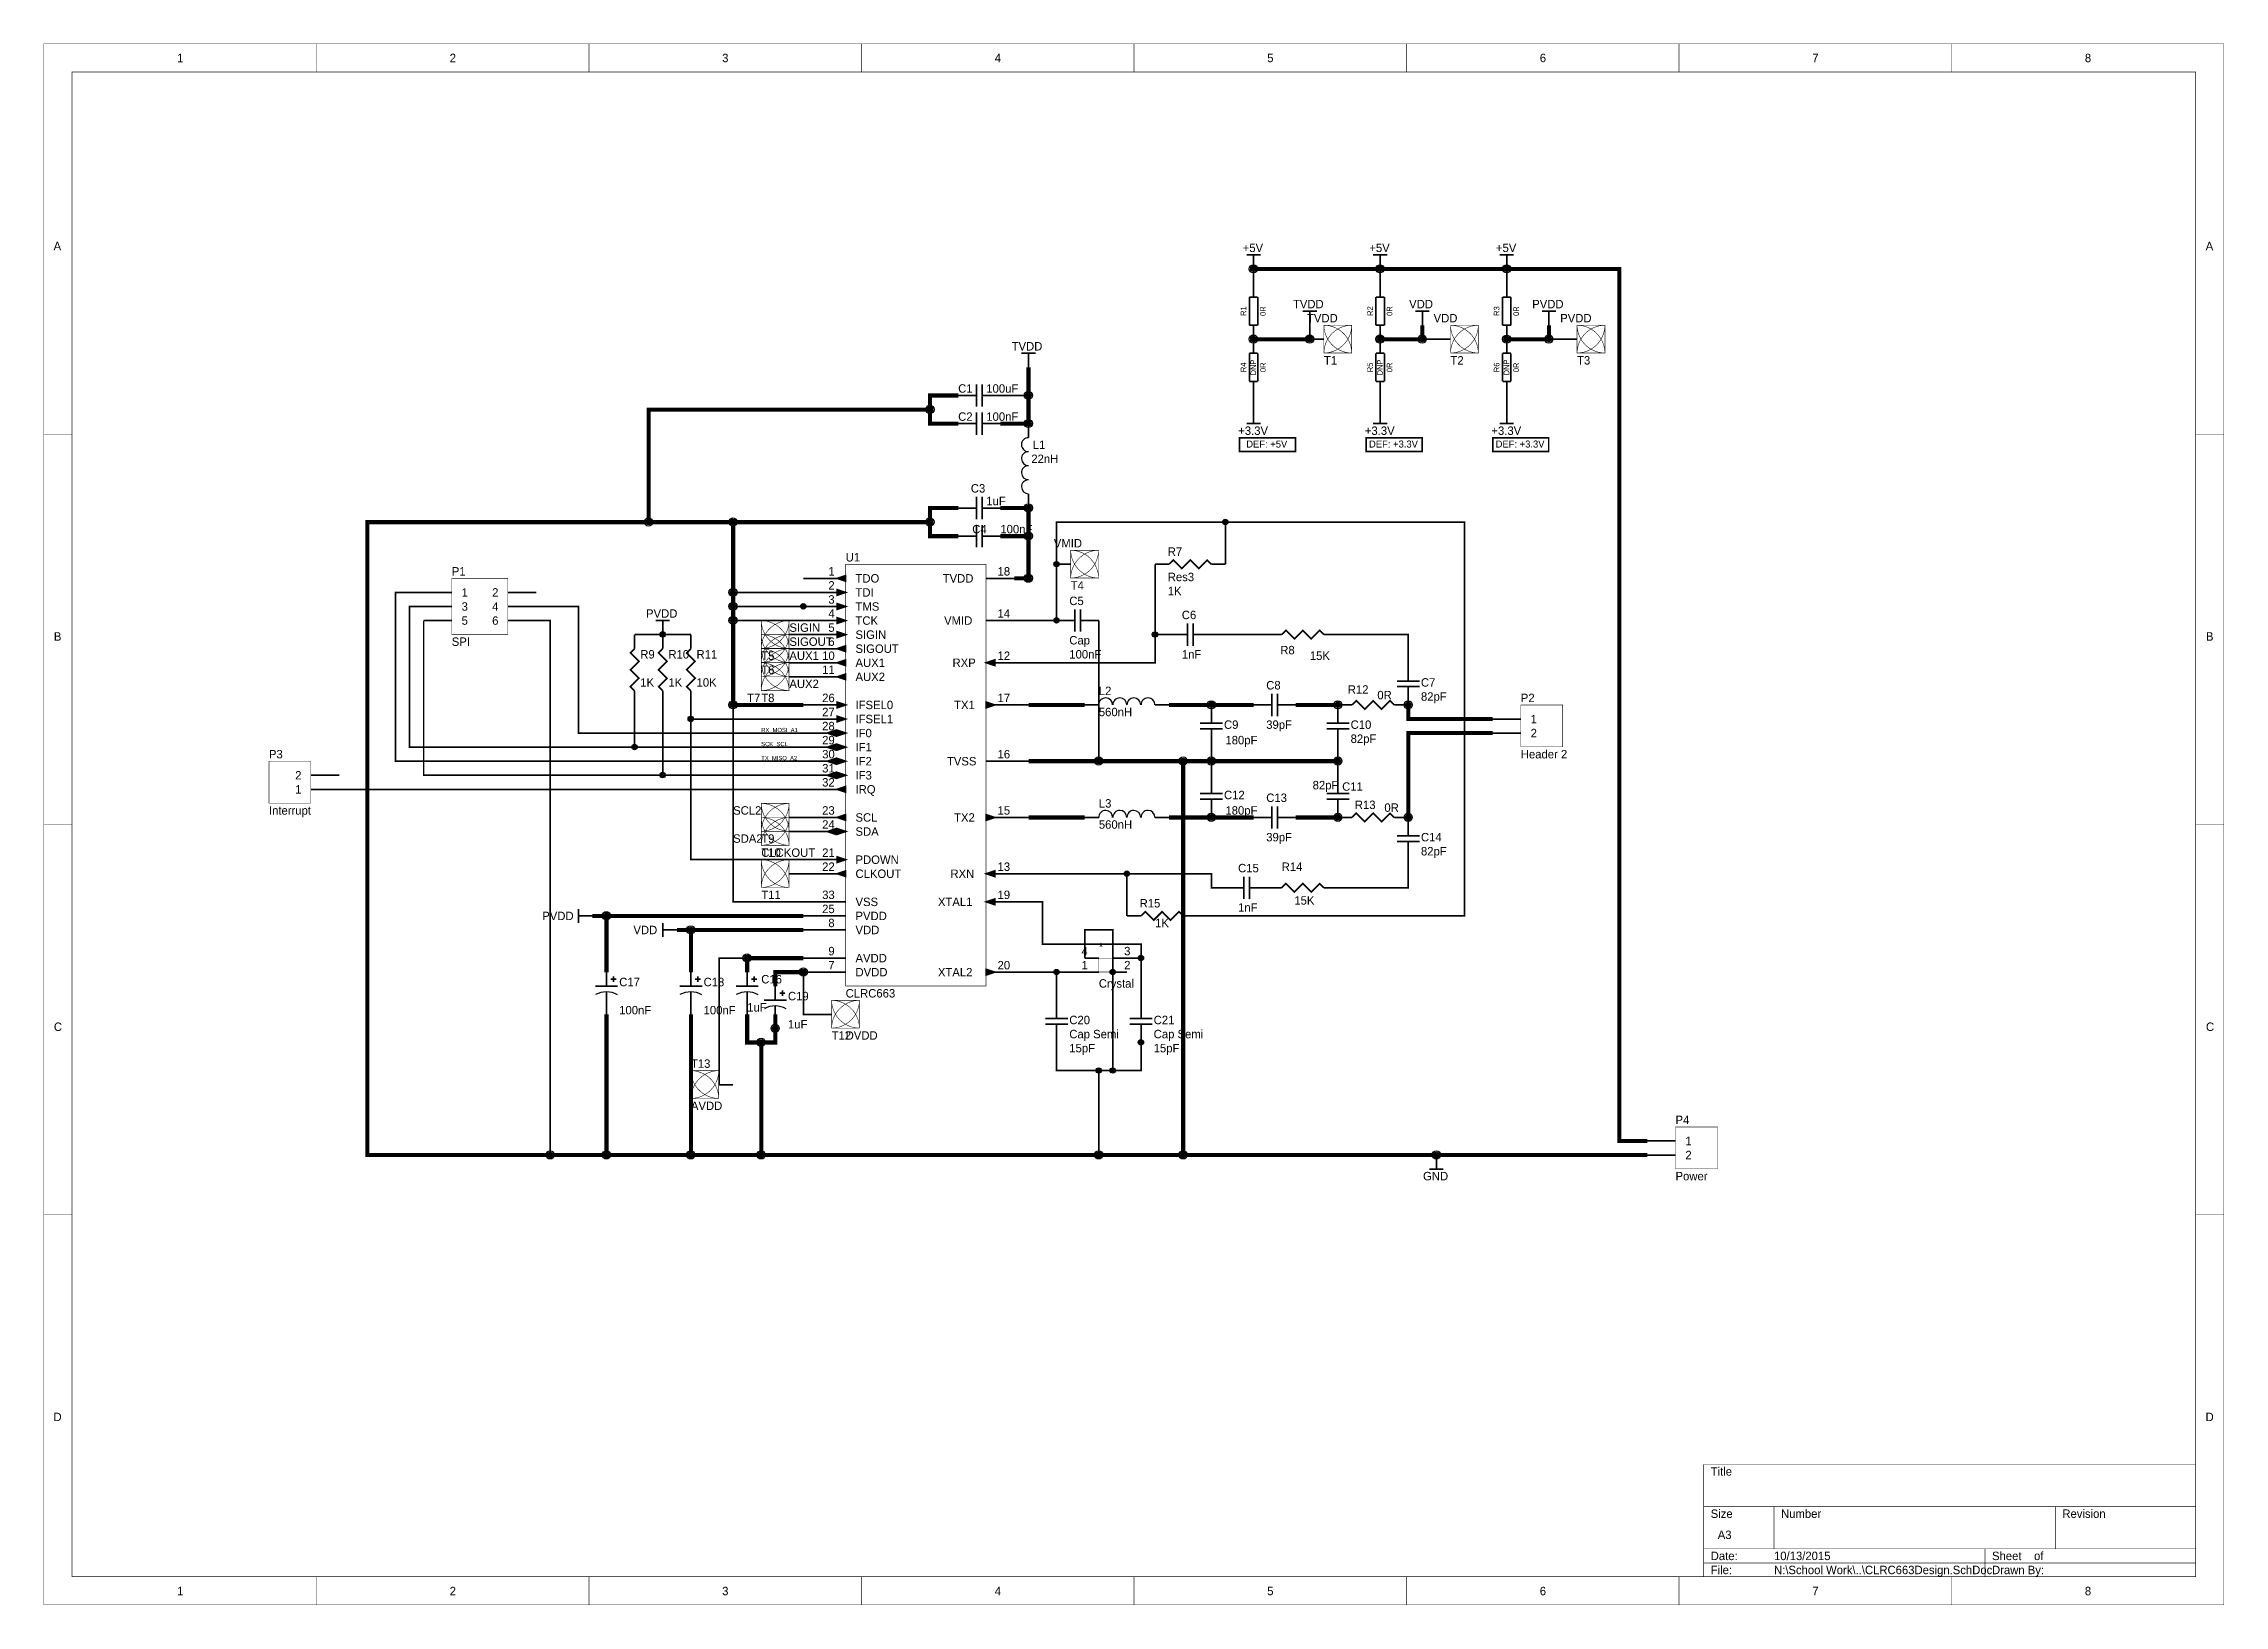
# Model space of a CAD drawing. Header units: millimetres. Extents: x 0 to 15.5, y 0 to 11.1.
import ezdxf

# ---------------------------------------------------------------- set-up
doc = ezdxf.new("R2010")
doc.units = ezdxf.units.MM
doc.header["$MEASUREMENT"] = 0
doc.layers.add('Sheet', color=255, linetype='Continuous')

msp = doc.modelspace()

# ---------------------------------------------------------------- texts
at = {"layer": 'Sheet'}
for s, height, p in [('1', 0.06, (0.947, 10.97)), ('2', 0.06, (2.885, 10.97)), ('3', 0.06, (4.822, 10.97)), ('4', 0.06, (6.76, 10.97)), ('5', 0.06, (8.697, 10.97)), ('6', 0.06, (10.635, 10.97)), ('7', 0.06, (12.572, 10.97)), ('8', 0.06, (14.51, 10.97)), ('A', 0.06, (0.069, 9.633)), ('+5V', 0.06, (8.523, 9.62)), ('+5V', 0.06, (9.423, 9.62)), ('+5V', 0.06, (10.323, 9.62)), ('A', 0.06, (15.369, 9.633)), ('TVDD', 0.06, (8.88, 9.22)), ('TVDD', 0.06, (8.98, 9.12)), ('VDD', 0.06, (9.706, 9.22)), ('VDD', 0.06, (9.88, 9.12)), ('PVDD', 0.06, (10.581, 9.22)), ('PVDD', 0.06, (10.78, 9.12)), ('TVDD', 0.06, (6.88, 8.92)), ('T1', 0.06, (9.1, 8.82)), ('T2', 0.06, (10, 8.82)), ('T3', 0.06, (10.9, 8.82)), ('C1', 0.06, (6.5, 8.62)), ('100uF', 0.06, (6.7, 8.62)), ('C2', 0.06, (6.5, 8.42)), ('100nF', 0.06, (6.7, 8.42)), ('+3.3V', 0.06, (8.491, 8.32)), ('+3.3V', 0.06, (9.391, 8.32)), ('+3.3V', 0.06, (10.291, 8.32)), ('L1', 0.06, (7.03, 8.22)), ('DEF: +5V', 0.05, (8.548, 8.23)), ('DEF: +3.3V', 0.05, (9.421, 8.23)), ('DEF: +3.3V', 0.05, (10.321, 8.23)), ('22nH', 0.06, (7.02, 8.12)), ('C3', 0.06, (6.59, 7.91)), ('1uF', 0.06, (6.7, 7.82)), ('C4', 0.06, (6.6, 7.62)), ('100nF', 0.06, (6.8, 7.62)), ('U1', 0.06, (5.7, 7.42)), ('VMID', 0.06, (7.18, 7.52)), ('R7', 0.06, (7.99, 7.46)), ('P1', 0.06, (2.9, 7.32)), ('1', 0.06, (5.577, 7.32)), ('TDO', 0.06, (5.77, 7.27)), ('TVDD', 0.06, (6.39, 7.27)), ('18', 0.06, (6.78, 7.32)), ('Res3', 0.06, (7.99, 7.28)), ('1', 0.06, (2.97, 7.17)), ('2', 0.06, (3.187, 7.17)), ('3', 0.06, (5.577, 7.12)), ('2', 0.06, (5.577, 7.22)), ('TDI', 0.06, (5.77, 7.17)), ('C5', 0.06, (7.29, 7.11)), ('T4', 0.06, (7.3, 7.22)), ('1K', 0.06, (7.99, 7.18)), ('3', 0.06, (2.97, 7.07)), ('5', 0.06, (2.97, 6.97)), ('4', 0.06, (3.187, 7.07)), ('6', 0.06, (3.187, 6.97)), ('PVDD', 0.06, (4.281, 7.02)), ('SIGIN', 0.06, (5.3, 6.92)), ('4', 0.06, (5.577, 7.02)), ('5', 0.06, (5.577, 6.92)), ('TMS', 0.06, (5.77, 7.07)), ('TCK', 0.06, (5.77, 6.97)), ('VMID', 0.06, (6.4, 6.97)), ('14', 0.06, (6.78, 7.02)), ('C6', 0.06, (8.09, 7.01)), ('B', 0.06, (0.071, 6.857)), ('SPI', 0.06, (2.9, 6.82)), ('SIGOUT', 0.06, (5.3, 6.82)), ('6', 0.06, (5.577, 6.82)), ('SIGIN', 0.06, (5.77, 6.87)), ('SIGOUT', 0.06, (5.77, 6.77)), ('Cap', 0.06, (7.29, 6.83)), ('B', 0.06, (15.371, 6.857)), ('R9', 0.06, (4.24, 6.73)), ('R10', 0.06, (4.44, 6.73)), ('R11', 0.06, (4.64, 6.73)), ('T5', 0.06, (5.1, 6.72)), ('T6', 0.06, (5.1, 6.62)), ('AUX1', 0.06, (5.3, 6.72)), ('10', 0.06, (5.533, 6.72)), ('11', 0.06, (5.533, 6.62)), ('AUX1', 0.06, (5.77, 6.67)), ('RXP', 0.06, (6.46, 6.67)), ('12', 0.06, (6.78, 6.72)), ('100nF', 0.06, (7.29, 6.73)), ('1nF', 0.06, (8.09, 6.73)), ('R8', 0.06, (8.79, 6.76)), ('15K', 0.06, (9, 6.72)), ('1K', 0.06, (4.24, 6.53)), ('1K', 0.06, (4.44, 6.53)), ('10K', 0.06, (4.64, 6.53)), ('AUX2', 0.06, (5.3, 6.52)), ('AUX2', 0.06, (5.77, 6.57)), ('L2', 0.06, (7.5, 6.47)), ('C8', 0.06, (8.69, 6.51)), ('R12', 0.06, (9.27, 6.48)), ('C7', 0.06, (9.79, 6.53)), ('T7', 0.06, (5, 6.42)), ('T8', 0.06, (5.1, 6.42)), ('26', 0.06, (5.533, 6.42)), ('27', 0.06, (5.533, 6.32)), ('IFSEL0', 0.06, (5.77, 6.37)), ('TX1', 0.06, (6.471, 6.37)), ('17', 0.06, (6.78, 6.42)), ('560nH', 0.06, (7.5, 6.32)), ('0R', 0.06, (9.48, 6.44)), ('82pF', 0.06, (9.79, 6.43)), ('P2', 0.06, (10.5, 6.42)), ('RX_MOSI_A1', 0.03, (5.1, 6.207)), ('28', 0.06, (5.533, 6.22)), ('IFSEL1', 0.06, (5.77, 6.27)), ('IF0', 0.06, (5.77, 6.17)), ('C9', 0.06, (8.39, 6.23)), ('39pF', 0.06, (8.69, 6.23)), ('C10', 0.06, (9.29, 6.23)), ('2', 0.06, (10.57, 6.17)), ('1', 0.06, (10.57, 6.27)), ('P3', 0.06, (1.6, 6.02)), ('SCK_SCL', 0.03, (5.1, 6.107)), ('30', 0.06, (5.533, 6.02)), ('29', 0.06, (5.533, 6.12)), ('IF1', 0.06, (5.77, 6.07)), ('16', 0.06, (6.78, 6.02)), ('180pF', 0.06, (8.4, 6.12)), ('82pF', 0.06, (9.29, 6.13)), ('Header 2', 0.06, (10.5, 6.02)), ('2', 0.06, (1.787, 5.87)), ('TX_MISO_A2', 0.03, (5.1, 6.007)), ('31', 0.06, (5.533, 5.92)), ('IF2', 0.06, (5.77, 5.97)), ('IF3', 0.06, (5.77, 5.87)), ('TVSS', 0.06, (6.42, 5.97)), ('1', 0.06, (1.787, 5.77)), ('32', 0.06, (5.533, 5.82)), ('IRQ', 0.06, (5.77, 5.77)), ('C12', 0.06, (8.39, 5.73)), ('C13', 0.06, (8.69, 5.71)), ('82pF', 0.06, (9.02, 5.8)), ('C11', 0.06, (9.23, 5.79)), ('Interrupt', 0.06, (1.6, 5.62)), ('SCL2', 0.06, (4.9, 5.62)), ('23', 0.06, (5.533, 5.62)), ('SCL', 0.06, (5.77, 5.57)), ('TX2', 0.06, (6.471, 5.57)), ('15', 0.06, (6.78, 5.62)), ('L3', 0.06, (7.5, 5.67)), ('180pF', 0.06, (8.4, 5.62)), ('R13', 0.06, (9.32, 5.66)), ('0R', 0.06, (9.53, 5.64)), ('SDA2', 0.06, (4.9, 5.42)), ('T9', 0.06, (5.1, 5.42)), ('24', 0.06, (5.533, 5.52)), ('SDA', 0.06, (5.77, 5.47)), ('560nH', 0.06, (7.5, 5.52)), ('39pF', 0.06, (8.69, 5.43)), ('C14', 0.06, (9.79, 5.43)), ('T10', 0.06, (5.1, 5.32)), ('CLCKOUT', 0.06, (5.1, 5.32)), ('21', 0.06, (5.533, 5.32)), ('22', 0.06, (5.533, 5.22)), ('PDOWN', 0.06, (5.77, 5.27)), ('13', 0.06, (6.78, 5.22)), ('R14', 0.06, (8.8, 5.22)), ('82pF', 0.06, (9.79, 5.33)), ('CLKOUT', 0.06, (5.77, 5.17)), ('RXN', 0.06, (6.445, 5.17)), ('C15', 0.06, (8.49, 5.21)), ('T11', 0.06, (5.1, 5.02)), ('33', 0.06, (5.533, 5.02)), ('25', 0.06, (5.533, 4.92)), ('VSS', 0.06, (5.77, 4.97)), ('XTAL1', 0.06, (6.356, 4.97)), ('19', 0.06, (6.78, 5.02)), ('R15', 0.06, (7.79, 4.96)), ('1nF', 0.06, (8.49, 4.93)), ('15K', 0.06, (8.89, 4.98)), ('PVDD', 0.06, (3.543, 4.87)), ('VDD', 0.06, (4.191, 4.77)), ('8', 0.06, (5.577, 4.82)), ('VDD', 0.06, (5.77, 4.77)), ('PVDD', 0.06, (5.77, 4.87)), ('1K', 0.06, (7.9, 4.82)), ('9', 0.06, (5.577, 4.62)), ('4', 0.06, (7.377, 4.62)), ('*', 0.06, (7.5, 4.65)), ('3', 0.06, (7.68, 4.62)), ('7', 0.06, (5.577, 4.52)), ('AVDD', 0.06, (5.77, 4.57)), ('DVDD', 0.06, (5.77, 4.47)), ('XTAL2', 0.06, (6.356, 4.47)), ('20', 0.06, (6.78, 4.52)), ('1', 0.06, (7.377, 4.52)), ('2', 0.06, (7.68, 4.52)), ('C17', 0.06, (4.09, 4.4)), ('C18', 0.06, (4.69, 4.4)), ('C16', 0.06, (5.1, 4.42)), ('C19', 0.06, (5.29, 4.3)), ('CLRC663', 0.06, (5.7, 4.32)), ('Crystal', 0.06, (7.5, 4.39)), ('100nF', 0.06, (4.09, 4.2)), ('100nF', 0.06, (4.69, 4.2)), ('1uF', 0.06, (5, 4.22)), ('C20', 0.06, (7.29, 4.13)), ('C21', 0.06, (7.89, 4.13)), ('C', 0.06, (0.071, 4.082)), ('1uF', 0.06, (5.29, 4.1)), ('T12', 0.06, (5.6, 4.02)), ('DVDD', 0.06, (5.7, 4.02)), ('Cap Semi', 0.06, (7.29, 4.03)), ('Cap Semi', 0.06, (7.89, 4.03)), ('C', 0.06, (15.371, 4.082)), ('T13', 0.06, (4.6, 3.82)), ('15pF', 0.06, (7.29, 3.93)), ('15pF', 0.06, (7.89, 3.93)), ('AVDD', 0.06, (4.6, 3.52)), ('P4', 0.06, (11.6, 3.42)), ('1', 0.06, (11.67, 3.27)), ('2', 0.06, (11.67, 3.17)), ('GND', 0.06, (9.805, 3.02)), ('Power', 0.06, (11.6, 3.02)), ('D', 0.06, (0.068, 1.308)), ('D', 0.06, (15.368, 1.308)), ('Title', 0.06, (11.85, 0.92)), ('Size', 0.06, (11.85, 0.62)), ('Number', 0.06, (12.35, 0.62)), ('Revision', 0.06, (14.35, 0.62)), ('A3', 0.06, (11.9, 0.47)), ('Date:', 0.06, (11.85, 0.32)), ('10/13/2015', 0.06, (12.3, 0.32)), ('Sheet    of', 0.06, (13.85, 0.32)), ('File:', 0.06, (11.85, 0.22)), ('N:\\School Work\\..\\CLRC663Design.SchDoc', 0.06, (12.3, 0.22)), ('Drawn By:', 0.06, (13.85, 0.22)), ('1', 0.06, (0.947, 0.07)), ('2', 0.06, (2.885, 0.07)), ('3', 0.06, (4.822, 0.07)), ('4', 0.06, (6.76, 0.07)), ('5', 0.06, (8.697, 0.07)), ('6', 0.06, (10.635, 0.07)), ('7', 0.06, (12.572, 0.07)), ('8', 0.06, (14.51, 0.07))]:
    msp.add_text(s, height=height, dxfattribs=at).set_placement(p)
for s, p in [('R1', (8.548, 9.166)), ('0R', (8.687, 9.166)), ('R2', (9.448, 9.166)), ('0R', (9.587, 9.166)), ('R3', (10.348, 9.166)), ('0R', (10.487, 9.166)), ('DNP', (8.618, 8.743)), ('DNP', (9.518, 8.743)), ('DNP', (10.418, 8.743)), ('R4', (8.548, 8.766)), ('0R', (8.687, 8.766)), ('R5', (9.448, 8.766)), ('0R', (9.587, 8.766)), ('R6', (10.348, 8.766)), ('0R', (10.487, 8.766))]:
    msp.add_text(s, height=0.04, rotation=90, dxfattribs=at).set_placement(p)

# ---------------------------------------------------------------- linework, layer by layer
at = {"layer": 'Sheet'}
for points, const_width in [([(0, 11.1), (15.498, 11.1), (15.498, 0.002), (0, 0.002), (0, 11.1)], 0.0039), ([(1.938, 10.9), (1.938, 11.1)], 0.0039), ([(3.875, 10.9), (3.875, 11.1)], 0.0039), ([(5.812, 10.9), (5.812, 11.1)], 0.0039), ([(7.75, 10.9), (7.75, 11.1)], 0.0039), ([(9.688, 10.9), (9.688, 11.1)], 0.0039), ([(11.625, 10.9), (11.625, 11.1)], 0.0039), ([(13.562, 10.9), (13.562, 11.1)], 0.0039), ([(0.2, 10.9), (15.298, 10.9), (15.298, 0.202), (0.2, 0.202), (0.2, 10.9)], 0.0039), ([(8.55, 9.6), (8.65, 9.6)], 0.0118), ([(11.4, 3.3), (11.2, 3.3), (11.2, 9.5), (10.4, 9.5), (9.5, 9.5), (8.6, 9.5)], 0.0295), ([(8.6, 9.5), (8.6, 9.6)], 0.0118), ([(8.6, 9.5), (8.6, 9.4)], 0.0118), ([(9.45, 9.6), (9.55, 9.6)], 0.0118), ([(9.5, 9.5), (9.5, 9.6)], 0.0118), ([(9.5, 9.5), (9.5, 9.4)], 0.0118), ([(10.35, 9.6), (10.45, 9.6)], 0.0118), ([(10.4, 9.5), (10.4, 9.6)], 0.0118), ([(10.4, 9.5), (10.4, 9.4)], 0.0118), ([(8.57, 9.1), (8.57, 9.3)], 0.0118), ([(8.63, 9.3), (8.57, 9.3)], 0.0118), ([(8.6, 9.3), (8.6, 9.4)], 0.0118), ([(8.63, 9.3), (8.63, 9.1)], 0.0118), ([(9.47, 9.1), (9.47, 9.3)], 0.0118), ([(9.53, 9.3), (9.47, 9.3)], 0.0118), ([(9.5, 9.3), (9.5, 9.4)], 0.0118), ([(9.53, 9.3), (9.53, 9.1)], 0.0118), ([(10.37, 9.1), (10.37, 9.3)], 0.0118), ([(10.43, 9.3), (10.37, 9.3)], 0.0118), ([(10.4, 9.3), (10.4, 9.4)], 0.0118), ([(10.43, 9.3), (10.43, 9.1)], 0.0118), ([(8.95, 9.2), (9.05, 9.2)], 0.0118), ([(9, 9.1), (9, 9.2)], 0.0118), ([(9.75, 9.2), (9.85, 9.2)], 0.0118), ([(9.8, 9.1), (9.8, 9.2)], 0.0118), ([(10.65, 9.2), (10.75, 9.2)], 0.0118), ([(10.7, 9.1), (10.7, 9.2)], 0.0118), ([(8.63, 9.1), (8.57, 9.1)], 0.0118), ([(8.6, 9), (9, 9)], 0.0295), ([(8.6, 9.1), (8.6, 9)], 0.0118), ([(8.6, 8.9), (8.6, 9)], 0.0118), ([(9, 9.1), (9, 9), (9.1, 9)], 0.0118), ([(9.1, 9), (9, 9)], 0.0118), ([(9.53, 9.1), (9.47, 9.1)], 0.0118), ([(9.5, 9), (9.8, 9)], 0.0295), ([(9.5, 9.1), (9.5, 9)], 0.0118), ([(9.5, 8.9), (9.5, 9)], 0.0118), ([(9.8, 9), (9.8, 9.1)], 0.0295), ([(9.8, 9), (9.9, 9)], 0.0118), ([(10, 9), (9.9, 9)], 0.0118), ([(10.43, 9.1), (10.37, 9.1)], 0.0118), ([(10.4, 9), (10.7, 9)], 0.0295), ([(10.4, 9.1), (10.4, 9)], 0.0118), ([(10.4, 8.9), (10.4, 9)], 0.0118), ([(10.7, 9), (10.7, 9.1)], 0.0295), ([(10.7, 9), (10.8, 9)], 0.0118), ([(10.9, 9), (10.8, 9)], 0.0118), ([(6.95, 8.9), (7.05, 8.9)], 0.0118), ([(7, 8.8), (7, 8.9)], 0.0118), ([(8.57, 8.7), (8.57, 8.9)], 0.0118), ([(8.63, 8.9), (8.57, 8.9)], 0.0118), ([(8.63, 8.9), (8.63, 8.7)], 0.0118), ([(9.47, 8.7), (9.47, 8.9)], 0.0118), ([(9.53, 8.9), (9.47, 8.9)], 0.0118), ([(9.53, 8.9), (9.53, 8.7)], 0.0118), ([(10.37, 8.7), (10.37, 8.9)], 0.0118), ([(10.43, 8.9), (10.37, 8.9)], 0.0118), ([(10.43, 8.9), (10.43, 8.7)], 0.0118), ([(6.63, 8.52), (6.63, 8.68)], 0.0118), ([(6.67, 8.68), (6.67, 8.52)], 0.0118), ([(7, 8.8), (7, 8.6), (7, 8.4), (6.8, 8.4)], 0.0295), ([(8.63, 8.7), (8.57, 8.7)], 0.0118), ([(8.6, 8.7), (8.6, 8.6)], 0.0118), ([(9.53, 8.7), (9.47, 8.7)], 0.0118), ([(9.5, 8.7), (9.5, 8.6)], 0.0118), ([(10.43, 8.7), (10.37, 8.7)], 0.0118), ([(10.4, 8.7), (10.4, 8.6)], 0.0118), ([(6.5, 8.4), (6.3, 8.4), (6.3, 8.5), (6.3, 8.6), (6.5, 8.6)], 0.0295), ([(6.6, 8.6), (6.5, 8.6)], 0.0118), ([(6.6, 8.6), (6.63, 8.6)], 0.0118), ([(6.7, 8.6), (6.67, 8.6)], 0.0118), ([(6.7, 8.6), (6.8, 8.6)], 0.0118), ([(6.8, 8.6), (7, 8.6)], 0.0118), ([(8.6, 8.5), (8.6, 8.6)], 0.0118), ([(9.5, 8.5), (9.5, 8.6)], 0.0118), ([(10.4, 8.5), (10.4, 8.6)], 0.0118), ([(6.2, 8.5), (4.3, 8.5), (4.3, 7.7)], 0.0295), ([(6.2, 8.5), (6.3, 8.5)], 0.0295), ([(6.6, 8.4), (6.5, 8.4)], 0.0118), ([(6.6, 8.4), (6.63, 8.4)], 0.0118), ([(6.63, 8.32), (6.63, 8.48)], 0.0118), ([(6.67, 8.48), (6.67, 8.32)], 0.0118), ([(6.7, 8.4), (6.67, 8.4)], 0.0118), ([(6.7, 8.4), (6.8, 8.4)], 0.0118), ([(7, 8.3), (7, 8.4)], 0.0118), ([(8.55, 8.4), (8.65, 8.4)], 0.0118), ([(8.6, 8.5), (8.6, 8.4)], 0.0118), ([(9.45, 8.4), (9.55, 8.4)], 0.0118), ([(9.5, 8.5), (9.5, 8.4)], 0.0118), ([(10.35, 8.4), (10.45, 8.4)], 0.0118), ([(10.4, 8.5), (10.4, 8.4)], 0.0118), ([(0.2, 8.325), (0, 8.325)], 0.0039), ([(8.5, 8.3), (8.898, 8.3), (8.898, 8.202), (8.5, 8.202), (8.5, 8.3)], 0.0118), ([(9.4, 8.3), (9.798, 8.3), (9.798, 8.202), (9.4, 8.202), (9.4, 8.3)], 0.0118), ([(10.3, 8.3), (10.698, 8.3), (10.698, 8.202), (10.3, 8.202), (10.3, 8.3)], 0.0118), ([(15.3, 8.325), (15.5, 8.325)], 0.0039), ([(6.5, 7.6), (6.3, 7.6), (6.3, 7.7), (6.3, 7.8), (6.5, 7.8)], 0.0295), ([(6.6, 7.8), (6.5, 7.8)], 0.0118), ([(6.6, 7.8), (6.63, 7.8)], 0.0118), ([(6.63, 7.72), (6.63, 7.88)], 0.0118), ([(6.67, 7.88), (6.67, 7.72)], 0.0118), ([(6.7, 7.8), (6.67, 7.8)], 0.0118), ([(6.7, 7.8), (6.8, 7.8)], 0.0118), ([(7, 7.8), (6.8, 7.8)], 0.0295), ([(7, 7.6), (7, 7.8)], 0.0295), ([(7, 7.9), (7, 7.8)], 0.0118), ([(5.4, 6.4), (4.9, 6.4), (4.9, 7), (4.9, 7.1), (4.9, 7.2), (4.9, 7.7), (4.3, 7.7), (2.3, 7.7), (2.3, 3.2), (3.6, 3.2), (4, 3.2), (4.6, 3.2), (5.1, 3.2), (7.5, 3.2), (8.1, 3.2), (9.9, 3.2), (11.4, 3.2)], 0.0295), ([(6.2, 7.7), (4.9, 7.7)], 0.0295), ([(6.2, 7.7), (6.3, 7.7)], 0.0295), ([(6.6, 7.6), (6.5, 7.6)], 0.0118), ([(6.6, 7.6), (6.63, 7.6)], 0.0118), ([(6.63, 7.52), (6.63, 7.68)], 0.0118), ([(6.67, 7.68), (6.67, 7.52)], 0.0118), ([(6.7, 7.6), (6.67, 7.6)], 0.0118), ([(6.7, 7.6), (6.8, 7.6)], 0.0118), ([(6.8, 7.6), (7, 7.6), (7, 7.3), (6.9, 7.3)], 0.0295), ([(7, 7), (7.2, 7), (7.2, 7.4), (7.2, 7.7), (8.4, 7.7), (8.4, 7.4)], 0.0118), ([(8.4, 7.7), (10.1, 7.7), (10.1, 4.9), (8.2, 4.9)], 0.0118), ([(2.9, 7.3), (3.298, 7.3), (3.298, 6.902), (2.9, 6.902), (2.9, 7.3)], 0.0039), ([(5.7, 7.3), (5.4, 7.3)], 0.0118), ([(5.7, 7.4), (6.698, 7.4), (6.698, 4.402), (5.7, 4.402), (5.7, 7.4)], 0.0039), ([(6.7, 7.3), (7, 7.3)], 0.0118), ([(7, 6.7), (7.9, 6.7), (7.9, 6.9), (7.9, 7.4)], 0.0118), ([(7.3, 7.4), (7.2, 7.4)], 0.0118), ([(8, 7.4), (7.9, 7.4)], 0.0118), ([(8.3, 7.4), (8.27, 7.43), (8.21, 7.37), (8.15, 7.43), (8.09, 7.37), (8.03, 7.43), (8, 7.4)], 0.0118), ([(8.3, 7.4), (8.4, 7.4)], 0.0118), ([(2.7, 7.2), (2.5, 7.2), (2.5, 6), (5.4, 6)], 0.0118), ([(2.9, 7.2), (2.7, 7.2)], 0.0118), ([(3.3, 7.2), (3.5, 7.2)], 0.0118), ([(5.4, 7.2), (4.9, 7.2)], 0.0118), ([(5.7, 7.2), (5.4, 7.2)], 0.0118), ([(5.4, 6.1), (4.2, 6.1), (2.6, 6.1), (2.6, 7.1), (2.7, 7.1)], 0.0118), ([(2.9, 7.1), (2.7, 7.1)], 0.0118), ([(2.9, 7), (2.7, 7)], 0.0118), ([(2.7, 7), (2.7, 5.9), (4.4, 5.9)], 0.0118), ([(3.3, 7.1), (3.5, 7.1)], 0.0118), ([(3.3, 7), (3.5, 7)], 0.0118), ([(5.4, 6.2), (3.8, 6.2), (3.8, 7.1), (3.5, 7.1)], 0.0118), ([(3.5, 7), (3.6, 7), (3.6, 3.2)], 0.0118), ([(4.35, 7), (4.45, 7)], 0.0118), ([(4.4, 6.9), (4.4, 7)], 0.0118), ([(5.5, 7.1), (5.4, 7.1), (4.9, 7.1)], 0.0118), ([(5.4, 7), (4.9, 7)], 0.0118), ([(5.7, 7.1), (5.4, 7.1)], 0.0118), ([(5.7, 7), (5.4, 7)], 0.0118), ([(6.7, 7), (7, 7)], 0.0118), ([(7.3, 7), (7.2, 7)], 0.0118), ([(7.3, 7), (7.33, 7)], 0.0118), ([(7.33, 6.92), (7.33, 7.08)], 0.0118), ([(7.37, 7.08), (7.37, 6.92)], 0.0118), ([(7.4, 7), (7.37, 7)], 0.0118), ([(7.4, 7), (7.5, 7)], 0.0118), ([(7.5, 6), (7.5, 7)], 0.0118), ([(8.13, 6.82), (8.13, 6.98)], 0.0118), ([(8.17, 6.98), (8.17, 6.82)], 0.0118), ([(4.2, 6.8), (4.2, 6.9)], 0.0118), ([(4.4, 6.9), (4.2, 6.9)], 0.0118), ([(4.4, 6.8), (4.4, 6.9)], 0.0118), ([(4.4, 6.9), (4.6, 6.9)], 0.0118), ([(4.6, 6.8), (4.6, 6.9)], 0.0118), ([(5.3, 6.9), (5.4, 6.9)], 0.0118), ([(5.7, 6.9), (5.4, 6.9)], 0.0118), ([(8, 6.9), (7.9, 6.9)], 0.0118), ([(8.1, 6.9), (8, 6.9)], 0.0118), ([(8.1, 6.9), (8.13, 6.9)], 0.0118), ([(8.2, 6.9), (8.17, 6.9)], 0.0118), ([(8.2, 6.9), (8.3, 6.9)], 0.0118), ([(8.3, 6.9), (8.7, 6.9)], 0.0118), ([(8.8, 6.9), (8.7, 6.9)], 0.0118), ([(9.1, 6.9), (9.07, 6.93), (9.01, 6.87), (8.95, 6.93), (8.89, 6.87), (8.83, 6.93), (8.8, 6.9)], 0.0118), ([(9.1, 6.9), (9.2, 6.9)], 0.0118), ([(9.2, 6.9), (9.7, 6.9), (9.7, 6.7)], 0.0118), ([(4.2, 6.8), (4.17, 6.77), (4.23, 6.71), (4.17, 6.65), (4.23, 6.59), (4.17, 6.53), (4.2, 6.5)], 0.0118), ([(4.4, 6.8), (4.37, 6.77), (4.43, 6.71), (4.37, 6.65), (4.43, 6.59), (4.37, 6.53), (4.4, 6.5)], 0.0118), ([(4.6, 6.8), (4.57, 6.77), (4.63, 6.71), (4.57, 6.65), (4.63, 6.59), (4.57, 6.53), (4.6, 6.5)], 0.0118), ([(5.3, 6.8), (5.4, 6.8)], 0.0118), ([(5.3, 6.7), (5.4, 6.7)], 0.0118), ([(5.7, 6.8), (5.4, 6.8)], 0.0118), ([(5.7, 6.7), (5.4, 6.7)], 0.0118), ([(6.7, 6.7), (7, 6.7)], 0.0118), ([(9.7, 6.6), (9.7, 6.7)], 0.0118), ([(5.3, 6.6), (5.4, 6.6)], 0.0118), ([(5.7, 6.6), (5.4, 6.6)], 0.0118), ([(9.62, 6.57), (9.78, 6.57)], 0.0118), ([(9.78, 6.53), (9.62, 6.53)], 0.0118), ([(9.7, 6.6), (9.7, 6.57)], 0.0118), ([(9.7, 6.5), (9.7, 6.53)], 0.0118), ([(4.2, 6.5), (4.2, 6.4)], 0.0118), ([(4.2, 6.4), (4.2, 6.1)], 0.0118), ([(4.4, 6.5), (4.4, 6.4)], 0.0118), ([(4.4, 6.4), (4.4, 5.9), (5.4, 5.9)], 0.0118), ([(4.6, 6.5), (4.6, 6.4)], 0.0118), ([(4.6, 6.4), (4.6, 6.3), (4.6, 5.3), (5.4, 5.3)], 0.0118), ([(4.9, 6.4), (4.9, 5), (5.4, 5)], 0.0118), ([(5.7, 6.4), (5.4, 6.4)], 0.0118), ([(6.7, 6.4), (7, 6.4)], 0.0118), ([(7, 6.4), (7.4, 6.4)], 0.0295), ([(7.5, 6.4), (7.4, 6.4)], 0.0118), ([(7.9, 6.4), (8, 6.4)], 0.0118), ([(8, 6.4), (8.3, 6.4), (8.6, 6.4)], 0.0295), ([(8.3, 6.3), (8.3, 6.4)], 0.0118), ([(8.7, 6.4), (8.6, 6.4)], 0.0118), ([(8.7, 6.4), (8.73, 6.4)], 0.0118), ([(8.73, 6.32), (8.73, 6.48)], 0.0118), ([(8.77, 6.48), (8.77, 6.32)], 0.0118), ([(8.8, 6.4), (8.77, 6.4)], 0.0118), ([(8.8, 6.4), (8.9, 6.4)], 0.0118), ([(8.9, 6.4), (9.2, 6.4)], 0.0295), ([(9.2, 6.3), (9.2, 6.4)], 0.0118), ([(9.3, 6.4), (9.2, 6.4)], 0.0118), ([(9.6, 6.4), (9.57, 6.43), (9.51, 6.37), (9.45, 6.43), (9.39, 6.37), (9.33, 6.43), (9.3, 6.4)], 0.0118), ([(9.6, 6.4), (9.7, 6.4)], 0.0118), ([(9.7, 6.4), (9.7, 6.3), (10.3, 6.3)], 0.0295), ([(9.7, 6.5), (9.7, 6.4)], 0.0118), ([(10.5, 6.4), (10.798, 6.4), (10.798, 6.102), (10.5, 6.102), (10.5, 6.4)], 0.0039), ([(4.6, 6.3), (5.4, 6.3)], 0.0118), ([(5.7, 6.3), (5.4, 6.3)], 0.0118), ([(5.7, 6.2), (5.4, 6.2)], 0.0118), ([(8.22, 6.27), (8.38, 6.27)], 0.0118), ([(8.38, 6.23), (8.22, 6.23)], 0.0118), ([(8.3, 6.3), (8.3, 6.27)], 0.0118), ([(8.3, 6.2), (8.3, 6.23)], 0.0118), ([(8.3, 6.2), (8.3, 6.1)], 0.0118), ([(9.12, 6.27), (9.28, 6.27)], 0.0118), ([(9.28, 6.23), (9.12, 6.23)], 0.0118), ([(9.2, 6.3), (9.2, 6.27)], 0.0118), ([(9.2, 6.2), (9.2, 6.23)], 0.0118), ([(9.2, 6.2), (9.2, 6.1)], 0.0118), ([(9.7, 5.6), (9.7, 6.2), (10.3, 6.2)], 0.0295), ([(10.5, 6.3), (10.3, 6.3)], 0.0118), ([(10.5, 6.2), (10.3, 6.2)], 0.0118), ([(5.7, 6.1), (5.4, 6.1)], 0.0118), ([(8.3, 6.1), (8.3, 6)], 0.0118), ([(9.2, 6.1), (9.2, 6)], 0.0118), ([(1.6, 6), (1.898, 6), (1.898, 5.702), (1.6, 5.702), (1.6, 6)], 0.0039), ([(1.9, 5.9), (2.1, 5.9)], 0.0118), ([(5.7, 6), (5.4, 6)], 0.0118), ([(5.7, 5.9), (5.4, 5.9)], 0.0118), ([(6.7, 6), (7, 6)], 0.0118), ([(7, 6), (7.5, 6), (8.1, 6), (8.3, 6), (9.2, 6)], 0.0295), ([(8.1, 3.2), (8.1, 6)], 0.0295), ([(8.3, 5.9), (8.3, 6)], 0.0118), ([(8.3, 5.8), (8.3, 5.9)], 0.0118), ([(9.2, 6), (9.2, 5.9)], 0.0118), ([(9.2, 5.8), (9.2, 5.9)], 0.0118), ([(1.9, 5.8), (2.1, 5.8)], 0.0118), ([(5.4, 5.8), (2.1, 5.8)], 0.0118), ([(5.7, 5.8), (5.4, 5.8)], 0.0118), ([(8.22, 5.77), (8.38, 5.77)], 0.0118), ([(8.3, 5.8), (8.3, 5.77)], 0.0118), ([(9.12, 5.77), (9.28, 5.77)], 0.0118), ([(9.2, 5.8), (9.2, 5.77)], 0.0118), ([(5.3, 5.6), (5.4, 5.6)], 0.0118), ([(5.7, 5.6), (5.4, 5.6)], 0.0118), ([(6.7, 5.6), (7, 5.6)], 0.0118), ([(7, 5.6), (7.4, 5.6)], 0.0295), ([(7.5, 5.6), (7.4, 5.6)], 0.0118), ([(7.9, 5.6), (8, 5.6)], 0.0118), ([(8, 5.6), (8.3, 5.6)], 0.0295), ([(8.38, 5.73), (8.22, 5.73)], 0.0118), ([(8.3, 5.6), (8.6, 5.6)], 0.0295), ([(8.3, 5.7), (8.3, 5.73)], 0.0118), ([(8.3, 5.7), (8.3, 5.6)], 0.0118), ([(8.7, 5.6), (8.6, 5.6)], 0.0118), ([(8.7, 5.6), (8.73, 5.6)], 0.0118), ([(8.73, 5.52), (8.73, 5.68)], 0.0118), ([(8.77, 5.68), (8.77, 5.52)], 0.0118), ([(8.8, 5.6), (8.77, 5.6)], 0.0118), ([(8.8, 5.6), (8.9, 5.6)], 0.0118), ([(8.9, 5.6), (9.2, 5.6)], 0.0295), ([(9.28, 5.73), (9.12, 5.73)], 0.0118), ([(9.2, 5.7), (9.2, 5.73)], 0.0118), ([(9.2, 5.7), (9.2, 5.6)], 0.0118), ([(9.3, 5.6), (9.2, 5.6)], 0.0118), ([(9.6, 5.6), (9.57, 5.63), (9.51, 5.57), (9.45, 5.63), (9.39, 5.57), (9.33, 5.63), (9.3, 5.6)], 0.0118), ([(9.6, 5.6), (9.7, 5.6)], 0.0118), ([(9.7, 5.5), (9.7, 5.6)], 0.0118), ([(0.2, 5.55), (0, 5.55)], 0.0039), ([(5.3, 5.5), (5.4, 5.5)], 0.0118), ([(5.7, 5.5), (5.4, 5.5)], 0.0118), ([(9.62, 5.47), (9.78, 5.47)], 0.0118), ([(9.78, 5.43), (9.62, 5.43)], 0.0118), ([(9.7, 5.5), (9.7, 5.47)], 0.0118), ([(9.7, 5.4), (9.7, 5.43)], 0.0118), ([(15.3, 5.55), (15.5, 5.55)], 0.0039), ([(5.7, 5.3), (5.4, 5.3)], 0.0118), ([(9.7, 5.3), (9.7, 5.1), (9.2, 5.1)], 0.0118), ([(9.7, 5.4), (9.7, 5.3)], 0.0118), ([(5.3, 5.2), (5.4, 5.2)], 0.0118), ([(5.7, 5.2), (5.4, 5.2)], 0.0118), ([(6.7, 5.2), (7, 5.2)], 0.0118), ([(7, 5.2), (7.7, 5.2), (8.3, 5.2), (8.3, 5.1), (8.4, 5.1)], 0.0118), ([(7.7, 4.9), (7.7, 5.2)], 0.0118), ([(8.53, 5.02), (8.53, 5.18)], 0.0118), ([(8.57, 5.18), (8.57, 5.02)], 0.0118), ([(9.1, 5.1), (9.07, 5.13), (9.01, 5.07), (8.95, 5.13), (8.89, 5.07), (8.83, 5.13), (8.8, 5.1)], 0.0118), ([(5.7, 5), (5.4, 5)], 0.0118), ([(6.7, 5), (7, 5)], 0.0118), ([(7, 5), (7.1, 5), (7.1, 4.7), (7.8, 4.7), (7.8, 4.6), (7.8, 4.3)], 0.0118), ([(8.5, 5.1), (8.4, 5.1)], 0.0118), ([(8.5, 5.1), (8.53, 5.1)], 0.0118), ([(8.6, 5.1), (8.57, 5.1)], 0.0118), ([(8.6, 5.1), (8.7, 5.1)], 0.0118), ([(8.8, 5.1), (8.7, 5.1)], 0.0118), ([(9.1, 5.1), (9.2, 5.1)], 0.0118), ([(3.8, 4.95), (3.8, 4.85)], 0.0118), ([(3.9, 4.9), (3.8, 4.9)], 0.0118), ([(5.4, 4.9), (4, 4.9), (3.9, 4.9)], 0.0295), ([(4, 4.5), (4, 4.9)], 0.0295), ([(4.4, 4.85), (4.4, 4.75)], 0.0118), ([(5.4, 4.8), (4.6, 4.8), (4.5, 4.8)], 0.0295), ([(4.6, 4.5), (4.6, 4.8)], 0.0295), ([(5.7, 4.9), (5.4, 4.9)], 0.0118), ([(7.8, 4.9), (7.7, 4.9)], 0.0118), ([(8.1, 4.9), (8.07, 4.93), (8.01, 4.87), (7.95, 4.93), (7.89, 4.87), (7.83, 4.93), (7.8, 4.9)], 0.0118), ([(8.1, 4.9), (8.2, 4.9)], 0.0118), ([(4.5, 4.8), (4.4, 4.8)], 0.0118), ([(5.7, 4.8), (5.4, 4.8)], 0.0118), ([(7.4, 4.6), (7.4, 4.8), (7.6, 4.8), (7.6, 4.5)], 0.0118), ([(4, 4.4), (4, 4.5)], 0.0118), ([(4.6, 4.4), (4.6, 4.5)], 0.0118), ([(5, 4.6), (4.8, 4.6), (4.8, 3.7), (4.9, 3.7)], 0.0118), ([(5, 4.5), (5, 4.6)], 0.0295), ([(5, 4.6), (5.4, 4.6)], 0.0295), ([(5, 4.4), (5, 4.5)], 0.0118), ([(5.2, 4.4), (5.2, 4.5), (5.4, 4.5)], 0.0295), ([(5.7, 4.6), (5.4, 4.6)], 0.0118), ([(5.7, 4.5), (5.4, 4.5)], 0.0118), ([(5.4, 4.5), (5.4, 4.2), (5.5, 4.2)], 0.0118), ([(6.7, 4.5), (7, 4.5)], 0.0118), ([(7, 4.5), (7.2, 4.5), (7.4, 4.5)], 0.0118), ([(7.2, 4.5), (7.2, 4.3)], 0.0118), ([(7.5, 4.6), (7.4, 4.6)], 0.0118), ([(7.5, 4.5), (7.4, 4.5)], 0.0118), ([(7.5, 4.6), (7.598, 4.6), (7.598, 4.502), (7.5, 4.502), (7.5, 4.6)], 0.0039), ([(7.6, 4.6), (7.7, 4.6)], 0.0118), ([(7.6, 4.5), (7.7, 4.5)], 0.0118), ([(7.7, 4.5), (7.6, 4.5), (7.6, 4.3)], 0.0118), ([(7.7, 4.6), (7.8, 4.6)], 0.0118), ([(3.92, 4.4), (4.08, 4.4)], 0.0118), ([(4, 4.36), (4, 4.3)], 0.0118), ([(4.03, 4.45), (4.07, 4.45)], 0.0118), ([(4.05, 4.43), (4.05, 4.47)], 0.0118), ([(4.52, 4.4), (4.68, 4.4)], 0.0118), ([(4.6, 4.36), (4.6, 4.3)], 0.0118), ([(4.63, 4.45), (4.67, 4.45)], 0.0118), ([(4.65, 4.43), (4.65, 4.47)], 0.0118), ([(4.92, 4.4), (5.08, 4.4)], 0.0118), ([(5, 4.36), (5, 4.3)], 0.0118), ([(5.03, 4.45), (5.07, 4.45)], 0.0118), ([(5.05, 4.43), (5.05, 4.47)], 0.0118), ([(5.2, 4.3), (5.2, 4.4)], 0.0118), ([(5.23, 4.35), (5.27, 4.35)], 0.0118), ([(5.25, 4.33), (5.25, 4.37)], 0.0118), ([(4, 4.2), (4, 3.2)], 0.0295), ([(4, 4.3), (4, 4.2)], 0.0118), ([(4.6, 4.2), (4.6, 3.2)], 0.0295), ([(4.6, 4.3), (4.6, 4.2)], 0.0118), ([(5, 4.2), (5, 4), (5.1, 4), (5.2, 4), (5.2, 4.1), (5.2, 4.2)], 0.0295), ([(5, 4.3), (5, 4.2)], 0.0118), ([(5.12, 4.3), (5.28, 4.3)], 0.0118), ([(5.2, 4.26), (5.2, 4.2)], 0.0118), ([(5.2, 4.2), (5.2, 4.1)], 0.0118), ([(5.6, 4.2), (5.5, 4.2)], 0.0118), ([(7.2, 4.2), (7.2, 4.3)], 0.0118), ([(7.2, 4.2), (7.2, 4.17)], 0.0118), ([(7.6, 3.8), (7.6, 4.3)], 0.0118), ([(7.8, 4.2), (7.8, 4.3)], 0.0118), ([(7.8, 4.2), (7.8, 4.17)], 0.0118), ([(7.12, 4.17), (7.28, 4.17)], 0.0118), ([(7.28, 4.13), (7.12, 4.13)], 0.0118), ([(7.2, 4.1), (7.2, 4.13)], 0.0118), ([(7.2, 4.1), (7.2, 4)], 0.0118), ([(7.2, 4), (7.2, 3.8), (7.5, 3.8), (7.6, 3.8), (7.8, 3.8), (7.8, 4), (7.8, 4.1)], 0.0118), ([(7.72, 4.17), (7.88, 4.17)], 0.0118), ([(7.88, 4.13), (7.72, 4.13)], 0.0118), ([(7.8, 4.1), (7.8, 4.13)], 0.0118), ([(7.8, 4.1), (7.8, 4)], 0.0118), ([(5.1, 4), (5.1, 3.2)], 0.0295), ([(7.5, 3.8), (7.5, 3.2)], 0.0118), ([(4.8, 3.7), (4.9, 3.7)], 0.0118), ([(11.6, 3.3), (11.4, 3.3)], 0.0118), ([(11.6, 3.4), (11.898, 3.4), (11.898, 3.102), (11.6, 3.102), (11.6, 3.4)], 0.0039), ([(9.85, 3.1), (9.95, 3.1)], 0.0118), ([(9.9, 3.2), (9.9, 3.1)], 0.0118), ([(11.6, 3.2), (11.4, 3.2)], 0.0118), ([(0.2, 2.775), (0, 2.775)], 0.0039), ([(15.3, 2.775), (15.5, 2.775)], 0.0039), ([(11.8, 1), (15.3, 1)], 0.0039), ([(11.8, 0.2), (11.8, 1)], 0.0039), ([(11.8, 0.7), (15.3, 0.7)], 0.0039), ([(12.3, 0.4), (12.3, 0.7)], 0.0039), ([(14.3, 0.4), (14.3, 0.7)], 0.0039), ([(11.8, 0.4), (15.3, 0.4)], 0.0039), ([(13.8, 0.2), (13.8, 0.4)], 0.0039), ([(1.938, 0.2), (1.938, 0)], 0.0039), ([(3.875, 0.2), (3.875, 0)], 0.0039), ([(5.812, 0.2), (5.812, 0)], 0.0039), ([(7.75, 0.2), (7.75, 0)], 0.0039), ([(9.688, 0.2), (9.688, 0)], 0.0039), ([(11.625, 0.2), (11.625, 0)], 0.0039), ([(11.8, 0.3), (15.3, 0.3)], 0.0039), ([(13.562, 0.2), (13.562, 0)], 0.0039)]:
    msp.add_lwpolyline(points, dxfattribs=dict(at, const_width=const_width))
for points, const_width in [([(8.59, 9.5, 1), (8.61, 9.5, 1)], 0.02), ([(9.49, 9.5, 1), (9.51, 9.5, 1)], 0.02), ([(10.39, 9.5, 1), (10.41, 9.5, 1)], 0.02), ([(8.59, 9, 1), (8.61, 9, 1)], 0.02), ([(8.99, 9, 1), (9.01, 9, 1)], 0.02), ([(9.098, 9.1), (9.3, 9.1, 0.414214), (9.1, 8.9), (9.1, 9.102, 0.414214), (9.3, 8.902), (9.098, 8.902, 0.414214), (9.298, 9.102), (9.298, 8.9, 0.414214), (9.098, 9.1)], 0.0039), ([(9.49, 9, 1), (9.51, 9, 1)], 0.02), ([(9.79, 9, 1), (9.81, 9, 1)], 0.02), ([(9.998, 9.1), (10.2, 9.1, 0.414214), (10, 8.9), (10, 9.102, 0.414214), (10.2, 8.902), (9.998, 8.902, 0.414214), (10.198, 9.102), (10.198, 8.9, 0.414214), (9.998, 9.1)], 0.0039), ([(10.39, 9, 1), (10.41, 9, 1)], 0.02), ([(10.69, 9, 1), (10.71, 9, 1)], 0.02), ([(10.898, 9.1), (11.1, 9.1, 0.414214), (10.9, 8.9), (10.9, 9.102, 0.414214), (11.1, 8.902), (10.898, 8.902, 0.414214), (11.098, 9.102), (11.098, 8.9, 0.414214), (10.898, 9.1)], 0.0039), ([(6.99, 8.6, 1), (7.01, 8.6, 1)], 0.02), ([(6.29, 8.5, 1), (6.31, 8.5, 1)], 0.02), ([(6.99, 8.4, 1), (7.01, 8.4, 1)], 0.02), ([(6.99, 7.8, 1), (7.01, 7.8, 1)], 0.02), ([(4.29, 7.7, 1), (4.31, 7.7, 1)], 0.02), ([(4.89, 7.7, 1), (4.91, 7.7, 1)], 0.02), ([(6.29, 7.7, 1), (6.31, 7.7, 1)], 0.02), ([(6.99, 7.6, 1), (7.01, 7.6, 1)], 0.02), ([(8.39, 7.7, 1), (8.41, 7.7, 1)], 0.02), ([(7.298, 7.5), (7.5, 7.5, 0.414214), (7.3, 7.3), (7.3, 7.502, 0.414214), (7.5, 7.302), (7.298, 7.302, 0.414214), (7.498, 7.502), (7.498, 7.3, 0.414214), (7.298, 7.5)], 0.0039), ([(6.99, 7.3, 1), (7.01, 7.3, 1)], 0.02), ([(7.19, 7.4, 1), (7.21, 7.4, 1)], 0.02), ([(4.89, 7.2, 1), (4.91, 7.2, 1)], 0.02), ([(4.89, 7.1, 1), (4.91, 7.1, 1)], 0.02), ([(4.89, 7, 1), (4.91, 7, 1)], 0.02), ([(5.098, 7), (5.3, 7, 0.414214), (5.1, 6.8), (5.1, 7.002, 0.414214), (5.3, 6.802), (5.098, 6.802, 0.414214), (5.298, 7.002), (5.298, 6.8, 0.414214), (5.098, 7)], 0.0039), ([(5.39, 7.1, 1), (5.41, 7.1, 1)], 0.02), ([(7.19, 7, 1), (7.21, 7, 1)], 0.02), ([(4.39, 6.9, 1), (4.41, 6.9, 1)], 0.02), ([(5.098, 6.9), (5.3, 6.9, 0.414214), (5.1, 6.7), (5.1, 6.902, 0.414214), (5.3, 6.702), (5.098, 6.702, 0.414214), (5.298, 6.902), (5.298, 6.7, 0.414214), (5.098, 6.9)], 0.0039), ([(7.89, 6.9, 1), (7.91, 6.9, 1)], 0.02), ([(5.098, 6.8), (5.3, 6.8, 0.414214), (5.1, 6.6), (5.1, 6.802, 0.414214), (5.3, 6.602), (5.098, 6.602, 0.414214), (5.298, 6.802), (5.298, 6.6, 0.414214), (5.098, 6.8)], 0.0039), ([(5.098, 6.7), (5.3, 6.7, 0.414214), (5.1, 6.5), (5.1, 6.702, 0.414214), (5.3, 6.502), (5.098, 6.502, 0.414214), (5.298, 6.702), (5.298, 6.5, 0.414214), (5.098, 6.7)], 0.0039), ([(4.89, 6.4, 1), (4.91, 6.4, 1)], 0.02), ([(8.29, 6.4, 1), (8.31, 6.4, 1)], 0.02), ([(9.19, 6.4, 1), (9.21, 6.4, 1)], 0.02), ([(9.69, 6.4, 1), (9.71, 6.4, 1)], 0.02), ([(4.59, 6.3, 1), (4.61, 6.3, 1)], 0.02), ([(4.19, 6.1, 1), (4.21, 6.1, 1)], 0.02), ([(4.39, 5.9, 1), (4.41, 5.9, 1)], 0.02), ([(7.49, 6, 1), (7.51, 6, 1)], 0.02), ([(8.09, 6, 1), (8.11, 6, 1)], 0.02), ([(8.29, 6, 1), (8.31, 6, 1)], 0.02), ([(9.19, 6, 1), (9.21, 6, 1)], 0.02), ([(5.098, 5.7), (5.3, 5.7, 0.414214), (5.1, 5.5), (5.1, 5.702, 0.414214), (5.3, 5.502), (5.098, 5.502, 0.414214), (5.298, 5.702), (5.298, 5.5, 0.414214), (5.098, 5.7)], 0.0039), ([(5.098, 5.6), (5.3, 5.6, 0.414214), (5.1, 5.4), (5.1, 5.602, 0.414214), (5.3, 5.402), (5.098, 5.402, 0.414214), (5.298, 5.602), (5.298, 5.4, 0.414214), (5.098, 5.6)], 0.0039), ([(8.29, 5.6, 1), (8.31, 5.6, 1)], 0.02), ([(9.19, 5.6, 1), (9.21, 5.6, 1)], 0.02), ([(9.69, 5.6, 1), (9.71, 5.6, 1)], 0.02), ([(5.098, 5.3), (5.3, 5.3, 0.414214), (5.1, 5.1), (5.1, 5.302, 0.414214), (5.3, 5.102), (5.098, 5.102, 0.414214), (5.298, 5.302), (5.298, 5.1, 0.414214), (5.098, 5.3)], 0.0039), ([(7.69, 5.2, 1), (7.71, 5.2, 1)], 0.02), ([(3.99, 4.9, 1), (4.01, 4.9, 1)], 0.02), ([(4.59, 4.8, 1), (4.61, 4.8, 1)], 0.02), ([(4.99, 4.6, 1), (5.01, 4.6, 1)], 0.02), ([(5.39, 4.5, 1), (5.41, 4.5, 1)], 0.02), ([(7.19, 4.5, 1), (7.21, 4.5, 1)], 0.02), ([(7.59, 4.5, 1), (7.61, 4.5, 1)], 0.02), ([(7.79, 4.6, 1), (7.81, 4.6, 1)], 0.02), ([(5.598, 4.3), (5.8, 4.3, 0.414214), (5.6, 4.1), (5.6, 4.302, 0.414214), (5.8, 4.102), (5.598, 4.102, 0.414214), (5.798, 4.302), (5.798, 4.1, 0.414214), (5.598, 4.3)], 0.0039), ([(5.19, 4.1, 1), (5.21, 4.1, 1)], 0.02), ([(5.09, 4, 1), (5.11, 4, 1)], 0.02), ([(7.79, 4, 1), (7.81, 4, 1)], 0.02), ([(4.598, 3.8), (4.8, 3.8, 0.414214), (4.6, 3.6), (4.6, 3.802, 0.414214), (4.8, 3.602), (4.598, 3.602, 0.414214), (4.798, 3.802), (4.798, 3.6, 0.414214), (4.598, 3.8)], 0.0039), ([(7.49, 3.8, 1), (7.51, 3.8, 1)], 0.02), ([(7.59, 3.8, 1), (7.61, 3.8, 1)], 0.02), ([(3.59, 3.2, 1), (3.61, 3.2, 1)], 0.02), ([(3.99, 3.2, 1), (4.01, 3.2, 1)], 0.02), ([(4.59, 3.2, 1), (4.61, 3.2, 1)], 0.02), ([(5.09, 3.2, 1), (5.11, 3.2, 1)], 0.02), ([(7.49, 3.2, 1), (7.51, 3.2, 1)], 0.02), ([(8.09, 3.2, 1), (8.11, 3.2, 1)], 0.02), ([(9.89, 3.2, 1), (9.91, 3.2, 1)], 0.02)]:
    msp.add_lwpolyline(points, format="xyb", close=True, dxfattribs=dict(at, const_width=const_width))
at = {"layer": 'Sheet', "const_width": 0.0118}
for points in [[(5.7, 7.28), (5.64, 7.3), (5.7, 7.32), (5.7, 7.28)], [(5.64, 7.3), (5.7, 7.32), (5.7, 7.28), (5.64, 7.3)], [(5.7, 7.2), (5.64, 7.18), (5.64, 7.22), (5.7, 7.2)], [(5.64, 7.22), (5.7, 7.2), (5.64, 7.18), (5.64, 7.22)], [(5.7, 7.1), (5.64, 7.08), (5.64, 7.12), (5.7, 7.1)], [(5.64, 7.12), (5.7, 7.1), (5.64, 7.08), (5.64, 7.12)], [(5.7, 7), (5.64, 6.98), (5.64, 7.02), (5.7, 7)], [(5.64, 7.02), (5.7, 7), (5.64, 6.98), (5.64, 7.02)], [(5.7, 6.78), (5.64, 6.8), (5.7, 6.82), (5.7, 6.78)], [(5.64, 6.8), (5.7, 6.82), (5.7, 6.78), (5.64, 6.8)], [(5.7, 6.9), (5.64, 6.88), (5.64, 6.92), (5.7, 6.9)], [(5.64, 6.92), (5.7, 6.9), (5.64, 6.88), (5.64, 6.92)], [(5.7, 6.68), (5.64, 6.7), (5.7, 6.72), (5.7, 6.68)], [(5.64, 6.7), (5.7, 6.72), (5.7, 6.68), (5.64, 6.7)], [(6.76, 6.68), (6.7, 6.7), (6.76, 6.72), (6.76, 6.68)], [(6.76, 6.72), (6.7, 6.7), (6.76, 6.68), (6.76, 6.72)], [(5.7, 6.58), (5.64, 6.6), (5.7, 6.62), (5.7, 6.58)], [(5.64, 6.6), (5.7, 6.62), (5.7, 6.58), (5.64, 6.6)], [(5.7, 6.4), (5.64, 6.38), (5.64, 6.42), (5.7, 6.4)], [(5.64, 6.42), (5.7, 6.4), (5.64, 6.38), (5.64, 6.42)], [(6.76, 6.4), (6.7, 6.38), (6.7, 6.42), (6.76, 6.4)], [(6.76, 6.4), (6.7, 6.42), (6.7, 6.38), (6.76, 6.4)], [(5.63, 6.18), (5.57, 6.2), (5.63, 6.22), (5.63, 6.18)], [(5.63, 6.22), (5.63, 6.18), (5.57, 6.2), (5.63, 6.22)], [(5.7, 6.3), (5.64, 6.28), (5.64, 6.32), (5.7, 6.3)], [(5.64, 6.32), (5.7, 6.3), (5.64, 6.28), (5.64, 6.32)], [(5.7, 6.2), (5.64, 6.18), (5.64, 6.22), (5.7, 6.2)], [(5.64, 6.22), (5.7, 6.2), (5.64, 6.18), (5.64, 6.22)], [(5.63, 6.08), (5.57, 6.1), (5.63, 6.12), (5.63, 6.08)], [(5.63, 6.12), (5.63, 6.08), (5.57, 6.1), (5.63, 6.12)], [(5.7, 6.1), (5.64, 6.08), (5.64, 6.12), (5.7, 6.1)], [(5.64, 6.12), (5.7, 6.1), (5.64, 6.08), (5.64, 6.12)], [(5.63, 5.98), (5.57, 6), (5.63, 6.02), (5.63, 5.98)], [(5.63, 6.02), (5.63, 5.98), (5.57, 6), (5.63, 6.02)], [(5.63, 5.88), (5.57, 5.9), (5.63, 5.92), (5.63, 5.88)], [(5.63, 5.92), (5.63, 5.88), (5.57, 5.9), (5.63, 5.92)], [(5.7, 6), (5.64, 5.98), (5.64, 6.02), (5.7, 6)], [(5.64, 6.02), (5.7, 6), (5.64, 5.98), (5.64, 6.02)], [(5.7, 5.9), (5.64, 5.88), (5.64, 5.92), (5.7, 5.9)], [(5.64, 5.92), (5.7, 5.9), (5.64, 5.88), (5.64, 5.92)], [(5.7, 5.78), (5.64, 5.8), (5.7, 5.82), (5.7, 5.78)], [(5.64, 5.8), (5.7, 5.82), (5.7, 5.78), (5.64, 5.8)], [(5.7, 5.58), (5.64, 5.6), (5.7, 5.62), (5.7, 5.58)], [(5.64, 5.6), (5.7, 5.62), (5.7, 5.58), (5.64, 5.6)], [(6.76, 5.6), (6.7, 5.58), (6.7, 5.62), (6.76, 5.6)], [(6.76, 5.6), (6.7, 5.62), (6.7, 5.58), (6.76, 5.6)], [(5.63, 5.48), (5.57, 5.5), (5.63, 5.52), (5.63, 5.48)], [(5.63, 5.52), (5.63, 5.48), (5.57, 5.5), (5.63, 5.52)], [(5.7, 5.5), (5.64, 5.48), (5.64, 5.52), (5.7, 5.5)], [(5.64, 5.52), (5.7, 5.5), (5.64, 5.48), (5.64, 5.52)], [(5.7, 5.3), (5.64, 5.28), (5.64, 5.32), (5.7, 5.3)], [(5.64, 5.32), (5.7, 5.3), (5.64, 5.28), (5.64, 5.32)], [(5.7, 5.18), (5.64, 5.2), (5.7, 5.22), (5.7, 5.18)], [(5.64, 5.2), (5.7, 5.22), (5.7, 5.18), (5.64, 5.2)], [(6.76, 5.18), (6.7, 5.2), (6.76, 5.22), (6.76, 5.18)], [(6.76, 5.22), (6.7, 5.2), (6.76, 5.18), (6.76, 5.22)], [(6.76, 4.98), (6.7, 5), (6.76, 5.02), (6.76, 4.98)], [(6.76, 5.02), (6.7, 5), (6.76, 4.98), (6.76, 5.02)], [(6.76, 4.5), (6.7, 4.48), (6.7, 4.52), (6.76, 4.5)], [(6.76, 4.5), (6.7, 4.52), (6.7, 4.48), (6.76, 4.5)]]:
    msp.add_lwpolyline(points, close=True, dxfattribs=at)
at = {"layer": 'Sheet'}
for centre, radius, start, end in [((6.999, 8.251), 0.0492, 89.0141, 180.9498), ((6.999, 8.251), 0.0492, 180.9498, 270.9543), ((6.999, 8.151), 0.0492, 89.0133, 181.0001), ((6.999, 8.151), 0.0492, 181.0001, 270.9535), ((6.999, 8.051), 0.0492, 89.0134, 180.9898), ((6.999, 8.051), 0.0492, 180.9898, 270.9536), ((6.999, 7.951), 0.0492, 89.0136, 180.9794), ((6.999, 7.951), 0.0492, 180.9794, 270.9538), ((7.549, 6.401), 0.0491, 89.0156, 180.9699), ((7.549, 6.401), 0.0491, 359.0623, 89.0156), ((7.649, 6.401), 0.0492, 89.0217, 180.9698), ((7.649, 6.401), 0.0492, 359.0622, 89.0217), ((7.749, 6.401), 0.0491, 89.0273, 180.9697), ((7.749, 6.401), 0.0491, 359.0621, 89.0273), ((7.849, 6.401), 0.0492, 89.0333, 180.9696), ((7.849, 6.401), 0.0492, 359.062, 89.0333), ((7.549, 5.601), 0.0491, 89.016, 180.9473), ((7.549, 5.601), 0.0491, 359.0842, 89.016), ((7.649, 5.601), 0.0492, 89.0221, 180.9472), ((7.649, 5.601), 0.0492, 359.0841, 89.0221), ((7.749, 5.601), 0.0491, 89.0277, 180.9471), ((7.749, 5.601), 0.0491, 359.084, 89.0277), ((7.849, 5.601), 0.0492, 89.0337, 180.947), ((7.849, 5.601), 0.0492, 359.0839, 89.0337), ((3.999, 4.201), 0.159, 89.7158, 118.8986), ((3.999, 4.201), 0.159, 60.6053, 89.7158), ((4.599, 4.201), 0.159, 89.6892, 118.8753), ((4.599, 4.201), 0.159, 60.5822, 89.6892), ((4.999, 4.201), 0.159, 89.6965, 118.8817), ((4.999, 4.201), 0.159, 60.5886, 89.6965), ((5.199, 4.101), 0.159, 89.7001, 118.8833), ((5.199, 4.101), 0.159, 60.5932, 89.7001)]:
    msp.add_arc(centre, radius, start, end, dxfattribs=at)
for centre, major_axis, ratio in [((8.599, 9.501), (0, 0.0292), 0.999959), ((8.599, 9.501), (0, 0.0292), 0.999959), ((8.599, 9.501), (0, 0.0292), 0.999959), ((8.599, 9.501), (0.0192, 0), 0.997323), ((8.599, 9.501), (0.0192, 0), 0.997323), ((8.599, 9.501), (0.0192, 0), 0.997323), ((9.499, 9.501), (0, 0.0292), 0.999959), ((9.499, 9.501), (0, 0.0292), 0.999959), ((9.499, 9.501), (0, 0.0292), 0.999959), ((9.499, 9.501), (0.0192, 0), 0.997323), ((9.499, 9.501), (0.0192, 0), 0.997323), ((9.499, 9.501), (0.0192, 0), 0.997323), ((10.399, 9.501), (0.0292, 0), 0.998261), ((10.399, 9.501), (0.0292, 0), 0.998261), ((10.399, 9.501), (0.0292, 0), 0.998261), ((10.399, 9.501), (0.0192, 0), 0.997323), ((10.399, 9.501), (0.0192, 0), 0.997323), ((10.399, 9.501), (0.0192, 0), 0.997323), ((8.599, 9.001), (0, 0.0292), 0.999959), ((8.599, 9.001), (0, 0.0292), 0.999959), ((8.599, 9.001), (0, 0.0292), 0.999959), ((8.599, 9.001), (0, 0.0292), 0.999959), ((8.599, 9.001), (0, 0.0292), 0.999959), ((8.599, 9.001), (0.0192, 0), 0.997323), ((8.599, 9.001), (0.0192, 0), 0.997323), ((8.599, 9.001), (0.0192, 0), 0.997323), ((8.999, 9.001), (0, 0.0292), 0.999959), ((8.999, 9.001), (0, 0.0292), 0.999959), ((8.999, 9.001), (0, 0.0292), 0.999959), ((8.999, 9.001), (0, 0.0292), 0.999959), ((8.999, 9.001), (0, 0.0191), 0.999969), ((8.999, 9.001), (0, 0.0191), 0.999969), ((8.999, 9.001), (0, 0.0191), 0.999969), ((9.499, 9.001), (0, 0.0292), 0.999959), ((9.499, 9.001), (0, 0.0292), 0.999959), ((9.499, 9.001), (0, 0.0292), 0.999959), ((9.499, 9.001), (0, 0.0292), 0.999959), ((9.499, 9.001), (0, 0.0292), 0.999959), ((9.499, 9.001), (0.0192, 0), 0.997323), ((9.499, 9.001), (0.0192, 0), 0.997323), ((9.499, 9.001), (0.0192, 0), 0.997323), ((9.799, 9.001), (0, 0.0292), 0.999959), ((9.799, 9.001), (0, 0.0292), 0.999959), ((9.799, 9.001), (0, 0.0292), 0.999959), ((9.799, 9.001), (0, 0.0191), 0.999969), ((9.799, 9.001), (0, 0.0191), 0.999969), ((9.799, 9.001), (0, 0.0191), 0.999969), ((10.399, 9.001), (0.0292, 0), 0.998261), ((10.399, 9.001), (0.0292, 0), 0.998261), ((10.399, 9.001), (0.0292, 0), 0.998261), ((10.399, 9.001), (0.0292, 0), 0.998261), ((10.399, 9.001), (0.0292, 0), 0.998261), ((10.399, 9.001), (0.0192, 0), 0.997323), ((10.399, 9.001), (0.0192, 0), 0.997323), ((10.399, 9.001), (0.0192, 0), 0.997323), ((10.699, 9.001), (0, 0.0292), 0.999959), ((10.699, 9.001), (0, 0.0292), 0.999959), ((10.699, 9.001), (0, 0.0292), 0.999959), ((10.699, 9.001), (0, 0.0191), 0.999969), ((10.699, 9.001), (0, 0.0191), 0.999969), ((10.699, 9.001), (0, 0.0191), 0.999969), ((6.299, 8.501), (0, 0.0292), 0.999962), ((6.299, 8.501), (0, 0.0292), 0.999962), ((6.999, 8.601), (0, 0.0292), 0.999962), ((6.999, 8.601), (0, 0.0292), 0.999962), ((6.999, 8.601), (0, 0.0191), 0.999969), ((6.999, 8.601), (0, 0.0191), 0.999969), ((6.299, 8.501), (0, 0.0191), 0.999963), ((6.299, 8.501), (0, 0.0191), 0.999963), ((6.999, 8.401), (0, 0.0292), 0.999959), ((6.999, 8.401), (0, 0.0292), 0.999959), ((6.999, 8.401), (0, 0.0292), 0.999959), ((6.999, 8.401), (0, 0.0191), 0.999969), ((6.999, 8.401), (0, 0.0191), 0.999969), ((6.999, 7.801), (0, 0.0292), 0.999962), ((6.999, 7.801), (0, 0.0292), 0.999962), ((6.999, 7.801), (0, 0.0292), 0.999962), ((6.999, 7.801), (0, 0.0292), 0.999962), ((6.999, 7.801), (0, 0.0191), 0.999969), ((6.999, 7.801), (0, 0.0191), 0.999969), ((6.999, 7.801), (0, 0.0191), 0.999969), ((4.299, 7.701), (0, 0.0292), 0.999966), ((4.299, 7.701), (0, 0.0292), 0.999966), ((4.299, 7.701), (0, 0.0192), 0.997239), ((4.299, 7.701), (0, 0.0192), 0.997239), ((4.899, 7.701), (0, 0.0292), 0.999966), ((4.899, 7.701), (0, 0.0292), 0.999966), ((4.899, 7.701), (0, 0.0192), 0.999958), ((4.899, 7.701), (0, 0.0192), 0.999958), ((6.299, 7.701), (0, 0.0292), 0.999966), ((6.299, 7.701), (0, 0.0292), 0.999966), ((6.299, 7.701), (0, 0.0192), 0.99725), ((6.299, 7.701), (0, 0.0192), 0.99725), ((6.999, 7.601), (0, 0.0292), 0.999959), ((6.999, 7.601), (0, 0.0292), 0.999959), ((6.999, 7.601), (0, 0.0191), 0.999969), ((6.999, 7.601), (0, 0.0191), 0.999969), ((8.399, 7.701), (0, 0.0192), 0.999958), ((8.399, 7.701), (0, 0.0192), 0.999958), ((8.399, 7.701), (0, 0.0192), 0.999958), ((8.399, 7.701), (0, 0.0192), 0.999958), ((6.999, 7.301), (0, 0.0292), 0.999959), ((6.999, 7.301), (0, 0.0292), 0.999959), ((6.999, 7.301), (0, 0.0292), 0.999959), ((6.999, 7.301), (0, 0.0191), 0.999969), ((6.999, 7.301), (0, 0.0191), 0.999969), ((7.199, 7.401), (0, 0.0191), 0.999948), ((7.199, 7.401), (0, 0.0191), 0.999948), ((7.199, 7.401), (0, 0.0191), 0.999948), ((7.199, 7.401), (0, 0.0191), 0.999948), ((7.199, 7.401), (0, 0.0191), 0.999948), ((4.899, 7.201), (0, 0.0292), 0.999959), ((4.899, 7.201), (0, 0.0292), 0.999959), ((4.899, 7.201), (0, 0.0192), 0.999958), ((4.899, 7.201), (0, 0.0192), 0.999958), ((4.899, 7.101), (0, 0.0292), 0.999966), ((4.899, 7.101), (0, 0.0292), 0.999966), ((4.899, 7.001), (0, 0.0292), 0.998179), ((4.899, 7.001), (0, 0.0292), 0.998179), ((4.899, 7.101), (0.0192, 0), 0.997323), ((4.899, 7.101), (0.0192, 0), 0.997323), ((4.899, 7.001), (0, 0.0192), 0.999958), ((4.899, 7.001), (0, 0.0192), 0.999958), ((5.399, 7.101), (0, 0.0191), 0.999958), ((5.399, 7.101), (0, 0.0191), 0.999958), ((5.399, 7.101), (0, 0.0191), 0.999958), ((5.399, 7.101), (0, 0.0191), 0.999958), ((5.399, 7.101), (0, 0.0191), 0.999958), ((7.199, 7.001), (0, 0.0192), 0.997229), ((7.199, 7.001), (0, 0.0192), 0.997229), ((7.199, 7.001), (0, 0.0192), 0.997229), ((7.199, 7.001), (0, 0.0192), 0.997229), ((7.199, 7.001), (0, 0.0192), 0.997229), ((4.399, 6.901), (0.0192, 0), 0.997323), ((4.399, 6.901), (0.0192, 0), 0.997323), ((4.399, 6.901), (0.0192, 0), 0.997323), ((4.399, 6.901), (0.0192, 0), 0.997323), ((4.399, 6.901), (0.0192, 0), 0.997323), ((4.399, 6.901), (0.0192, 0), 0.997323), ((4.399, 6.901), (0.0192, 0), 0.997323), ((4.399, 6.901), (0.0192, 0), 0.997323), ((4.399, 6.901), (0.0192, 0), 0.997323), ((7.899, 6.901), (0, 0.0191), 0.999948), ((7.899, 6.901), (0, 0.0191), 0.999948), ((7.899, 6.901), (0, 0.0191), 0.999948), ((7.899, 6.901), (0, 0.0191), 0.999948), ((4.899, 6.401), (0, 0.0292), 0.999966), ((4.899, 6.401), (0, 0.0292), 0.999966), ((4.899, 6.401), (0.0192, 0), 0.997323), ((4.899, 6.401), (0.0192, 0), 0.997323), ((8.299, 6.401), (0, 0.0292), 0.999966), ((8.299, 6.401), (0, 0.0292), 0.999966), ((8.299, 6.401), (0, 0.0292), 0.999966), ((8.299, 6.401), (0, 0.0191), 0.999969), ((8.299, 6.401), (0, 0.0191), 0.999969), ((9.199, 6.401), (0, 0.0292), 0.999966), ((9.199, 6.401), (0, 0.0292), 0.999966), ((9.199, 6.401), (0, 0.0292), 0.999966), ((9.199, 6.401), (0, 0.0292), 0.999966), ((9.199, 6.401), (0, 0.0292), 0.999966), ((9.199, 6.401), (0, 0.0191), 0.999969), ((9.199, 6.401), (0, 0.0191), 0.999969), ((9.199, 6.401), (0, 0.0191), 0.999969), ((9.699, 6.401), (0, 0.0292), 0.999966), ((9.699, 6.401), (0, 0.0292), 0.999966), ((9.699, 6.401), (0, 0.0292), 0.999966), ((9.699, 6.401), (0, 0.0292), 0.999966), ((9.699, 6.401), (0, 0.0292), 0.999966), ((9.699, 6.401), (0, 0.0191), 0.999948), ((9.699, 6.401), (0, 0.0191), 0.999948), ((9.699, 6.401), (0, 0.0191), 0.999948), ((4.599, 6.301), (0, 0.0192), 0.997239), ((4.599, 6.301), (0, 0.0192), 0.997239), ((4.599, 6.301), (0, 0.0192), 0.997239), ((4.599, 6.301), (0, 0.0192), 0.997239), ((4.199, 6.101), (0.0192, 0), 0.997323), ((4.199, 6.101), (0.0192, 0), 0.997323), ((4.199, 6.101), (0.0192, 0), 0.997323), ((4.199, 6.101), (0.0192, 0), 0.997323), ((4.399, 5.901), (0.0192, 0), 0.997323), ((4.399, 5.901), (0.0192, 0), 0.997323), ((4.399, 5.901), (0.0192, 0), 0.997323), ((4.399, 5.901), (0.0192, 0), 0.997323), ((7.499, 6.001), (0, 0.0292), 0.999959), ((7.499, 6.001), (0, 0.0292), 0.999959), ((7.499, 6.001), (0, 0.0192), 0.999979), ((7.499, 6.001), (0, 0.0192), 0.999979), ((8.099, 6.001), (0, 0.0292), 0.999959), ((8.099, 6.001), (0, 0.0292), 0.999959), ((8.099, 6.001), (0, 0.0192), 0.99725), ((8.099, 6.001), (0, 0.0192), 0.99725), ((8.299, 6.001), (0, 0.0292), 0.999959), ((8.299, 6.001), (0, 0.0292), 0.999959), ((8.299, 6.001), (0, 0.0292), 0.999959), ((8.299, 6.001), (0, 0.0192), 0.99725), ((8.299, 6.001), (0, 0.0192), 0.99725), ((8.299, 6.001), (0, 0.0192), 0.99725), ((9.199, 6.001), (0, 0.0292), 0.999959), ((9.199, 6.001), (0, 0.0292), 0.999959), ((9.199, 6.001), (0, 0.0292), 0.999959), ((9.199, 6.001), (0, 0.0192), 0.99725), ((9.199, 6.001), (0, 0.0192), 0.99725), ((9.199, 6.001), (0, 0.0192), 0.99725), ((8.299, 5.601), (0, 0.0292), 0.999959), ((8.299, 5.601), (0, 0.0292), 0.999959), ((8.299, 5.601), (0, 0.0292), 0.999959), ((8.299, 5.601), (0, 0.0292), 0.999959), ((8.299, 5.601), (0, 0.0191), 0.999969), ((8.299, 5.601), (0, 0.0191), 0.999969), ((8.299, 5.601), (0, 0.0191), 0.999969), ((9.199, 5.601), (0, 0.0292), 0.999959), ((9.199, 5.601), (0, 0.0292), 0.999959), ((9.199, 5.601), (0, 0.0292), 0.999959), ((9.199, 5.601), (0, 0.0292), 0.999959), ((9.199, 5.601), (0, 0.0292), 0.999959), ((9.199, 5.601), (0, 0.0191), 0.999969), ((9.199, 5.601), (0, 0.0191), 0.999969), ((9.199, 5.601), (0, 0.0191), 0.999969), ((9.699, 5.601), (0, 0.0292), 0.999959), ((9.699, 5.601), (0, 0.0292), 0.999959), ((9.699, 5.601), (0, 0.0292), 0.999959), ((9.699, 5.601), (0, 0.0292), 0.999959), ((9.699, 5.601), (0, 0.0292), 0.999959), ((9.699, 5.601), (0, 0.0191), 0.999948), ((9.699, 5.601), (0, 0.0191), 0.999948), ((9.699, 5.601), (0, 0.0191), 0.999948), ((7.699, 5.201), (0, 0.0191), 0.999969), ((7.699, 5.201), (0, 0.0191), 0.999969), ((7.699, 5.201), (0, 0.0191), 0.999969), ((7.699, 5.201), (0, 0.0191), 0.999969), ((3.999, 4.901), (0, 0.0292), 0.999959), ((3.999, 4.901), (0, 0.0292), 0.999959), ((3.999, 4.901), (0.0192, 0), 0.997312), ((3.999, 4.901), (0.0192, 0), 0.997312), ((4.599, 4.801), (0, 0.0292), 0.999959), ((4.599, 4.801), (0, 0.0292), 0.999959), ((4.599, 4.801), (0, 0.0192), 0.99725), ((4.599, 4.801), (0, 0.0192), 0.99725), ((4.999, 4.601), (0, 0.0292), 0.999959), ((4.999, 4.601), (0, 0.0292), 0.999959), ((4.999, 4.601), (0, 0.0292), 0.999959), ((4.999, 4.601), (0, 0.0192), 0.997239), ((4.999, 4.601), (0, 0.0192), 0.997239), ((4.999, 4.601), (0, 0.0192), 0.997239), ((5.399, 4.501), (0, 0.0292), 0.999966), ((5.399, 4.501), (0, 0.0292), 0.999966), ((5.399, 4.501), (0, 0.0292), 0.999966), ((5.399, 4.501), (0, 0.0292), 0.999966), ((5.399, 4.501), (0, 0.0191), 0.999958), ((5.399, 4.501), (0, 0.0191), 0.999958), ((5.399, 4.501), (0, 0.0191), 0.999958), ((7.199, 4.501), (0, 0.0191), 0.999948), ((7.199, 4.501), (0, 0.0191), 0.999948), ((7.199, 4.501), (0, 0.0191), 0.999948), ((7.199, 4.501), (0, 0.0191), 0.999948), ((7.599, 4.501), (0, 0.0191), 0.999969), ((7.599, 4.501), (0, 0.0191), 0.999969), ((7.599, 4.501), (0, 0.0191), 0.999969), ((7.599, 4.501), (0, 0.0191), 0.999969), ((7.799, 4.601), (0, 0.0192), 0.997229), ((7.799, 4.601), (0, 0.0192), 0.997229), ((7.799, 4.601), (0, 0.0192), 0.997229), ((7.799, 4.601), (0, 0.0192), 0.997229), ((5.199, 4.101), (0, 0.0292), 0.998186), ((5.199, 4.101), (0, 0.0292), 0.998186), ((5.199, 4.101), (0, 0.0292), 0.998186), ((5.199, 4.101), (0, 0.0192), 0.997239), ((5.199, 4.101), (0, 0.0192), 0.997239), ((5.099, 4.001), (0.0292, 0), 0.998254), ((5.099, 4.001), (0.0292, 0), 0.998254), ((5.099, 4.001), (0.0192, 0), 0.997333), ((5.099, 4.001), (0.0192, 0), 0.997333), ((7.799, 4.001), (0, 0.0191), 0.999937), ((7.799, 4.001), (0, 0.0191), 0.999937), ((7.799, 4.001), (0, 0.0191), 0.999937), ((7.799, 4.001), (0, 0.0191), 0.999937), ((7.799, 4.001), (0, 0.0191), 0.999937), ((7.499, 3.801), (0.0192, 0), 0.997312), ((7.499, 3.801), (0.0192, 0), 0.997312), ((7.499, 3.801), (0.0192, 0), 0.997312), ((7.499, 3.801), (0.0192, 0), 0.997312), ((7.599, 3.801), (0, 0.0191), 0.999958), ((7.599, 3.801), (0, 0.0191), 0.999958), ((7.599, 3.801), (0, 0.0191), 0.999958), ((7.599, 3.801), (0, 0.0191), 0.999958), ((3.599, 3.201), (0, 0.0292), 0.999959), ((3.599, 3.201), (0, 0.0292), 0.999959), ((3.599, 3.201), (0, 0.0191), 0.999948), ((3.599, 3.201), (0, 0.0191), 0.999948), ((3.999, 3.201), (0, 0.0292), 0.999959), ((3.999, 3.201), (0, 0.0292), 0.999959), ((3.999, 3.201), (0.0192, 0), 0.997323), ((3.999, 3.201), (0.0192, 0), 0.997323), ((4.599, 3.201), (0, 0.0292), 0.999959), ((4.599, 3.201), (0, 0.0292), 0.999959), ((4.599, 3.201), (0, 0.0191), 0.999948), ((4.599, 3.201), (0, 0.0191), 0.999948), ((5.099, 3.201), (0.0292, 0), 0.998254), ((5.099, 3.201), (0.0292, 0), 0.998254), ((5.099, 3.201), (0.0192, 0), 0.997333), ((5.099, 3.201), (0.0192, 0), 0.997333), ((7.499, 3.201), (0, 0.0292), 0.999959), ((7.499, 3.201), (0, 0.0292), 0.999959), ((7.499, 3.201), (0.0192, 0), 0.997312), ((7.499, 3.201), (0.0192, 0), 0.997312), ((8.099, 3.201), (0, 0.0292), 0.999959), ((8.099, 3.201), (0, 0.0292), 0.999959), ((8.099, 3.201), (0, 0.0191), 0.999958), ((8.099, 3.201), (0, 0.0191), 0.999958), ((9.899, 3.201), (0, 0.0292), 0.999959), ((9.899, 3.201), (0, 0.0292), 0.999959), ((9.899, 3.201), (0, 0.0191), 0.999958), ((9.899, 3.201), (0, 0.0191), 0.999958)]:
    msp.add_ellipse(centre, major_axis=major_axis, ratio=ratio, dxfattribs=at)
for points in [[(5.702, 7.323), (5.634, 7.3), (5.702, 7.277)], [(5.638, 7.177), (5.706, 7.2), (5.638, 7.223)], [(5.638, 7.077), (5.706, 7.1), (5.638, 7.123)], [(5.638, 6.977), (5.706, 7), (5.638, 7.023)], [(5.702, 6.823), (5.634, 6.8), (5.702, 6.777)], [(5.638, 6.877), (5.706, 6.9), (5.638, 6.923)], [(5.702, 6.723), (5.634, 6.7), (5.702, 6.677)], [(6.762, 6.723), (6.694, 6.7), (6.762, 6.677)], [(5.702, 6.623), (5.634, 6.6), (5.702, 6.577)], [(5.638, 6.377), (5.706, 6.4), (5.638, 6.423)], [(6.698, 6.377), (6.766, 6.4), (6.698, 6.423)], [(5.632, 6.223), (5.564, 6.2), (5.632, 6.177)], [(5.638, 6.277), (5.706, 6.3), (5.638, 6.323)], [(5.638, 6.177), (5.706, 6.2), (5.638, 6.223)], [(5.632, 6.123), (5.564, 6.1), (5.632, 6.077)], [(5.638, 6.077), (5.706, 6.1), (5.638, 6.123)], [(5.632, 6.023), (5.564, 6), (5.632, 5.977)], [(5.632, 5.923), (5.564, 5.9), (5.632, 5.877)], [(5.638, 5.977), (5.706, 6), (5.638, 6.023)], [(5.638, 5.877), (5.706, 5.9), (5.638, 5.923)], [(5.702, 5.823), (5.634, 5.8), (5.702, 5.777)], [(5.702, 5.623), (5.634, 5.6), (5.702, 5.577)], [(6.698, 5.577), (6.766, 5.6), (6.698, 5.623)], [(5.632, 5.523), (5.564, 5.5), (5.632, 5.477)], [(5.638, 5.477), (5.706, 5.5), (5.638, 5.523)], [(5.638, 5.277), (5.706, 5.3), (5.638, 5.323)], [(5.702, 5.223), (5.634, 5.2), (5.702, 5.177)], [(6.762, 5.223), (6.694, 5.2), (6.762, 5.177)], [(6.762, 5.023), (6.694, 5), (6.762, 4.977)], [(6.698, 4.477), (6.766, 4.5), (6.698, 4.523)]]:
    msp.add_solid(points, dxfattribs=at)

msp.set_redraw_order([(e.dxf.handle, doc.entitydb.next_handle()) for e in msp.query("TEXT MTEXT ATTDEF DIMENSION ARC_DIMENSION")])  # texts and dimensions are drawn at this point

doc.saveas('drawing.dxf')
